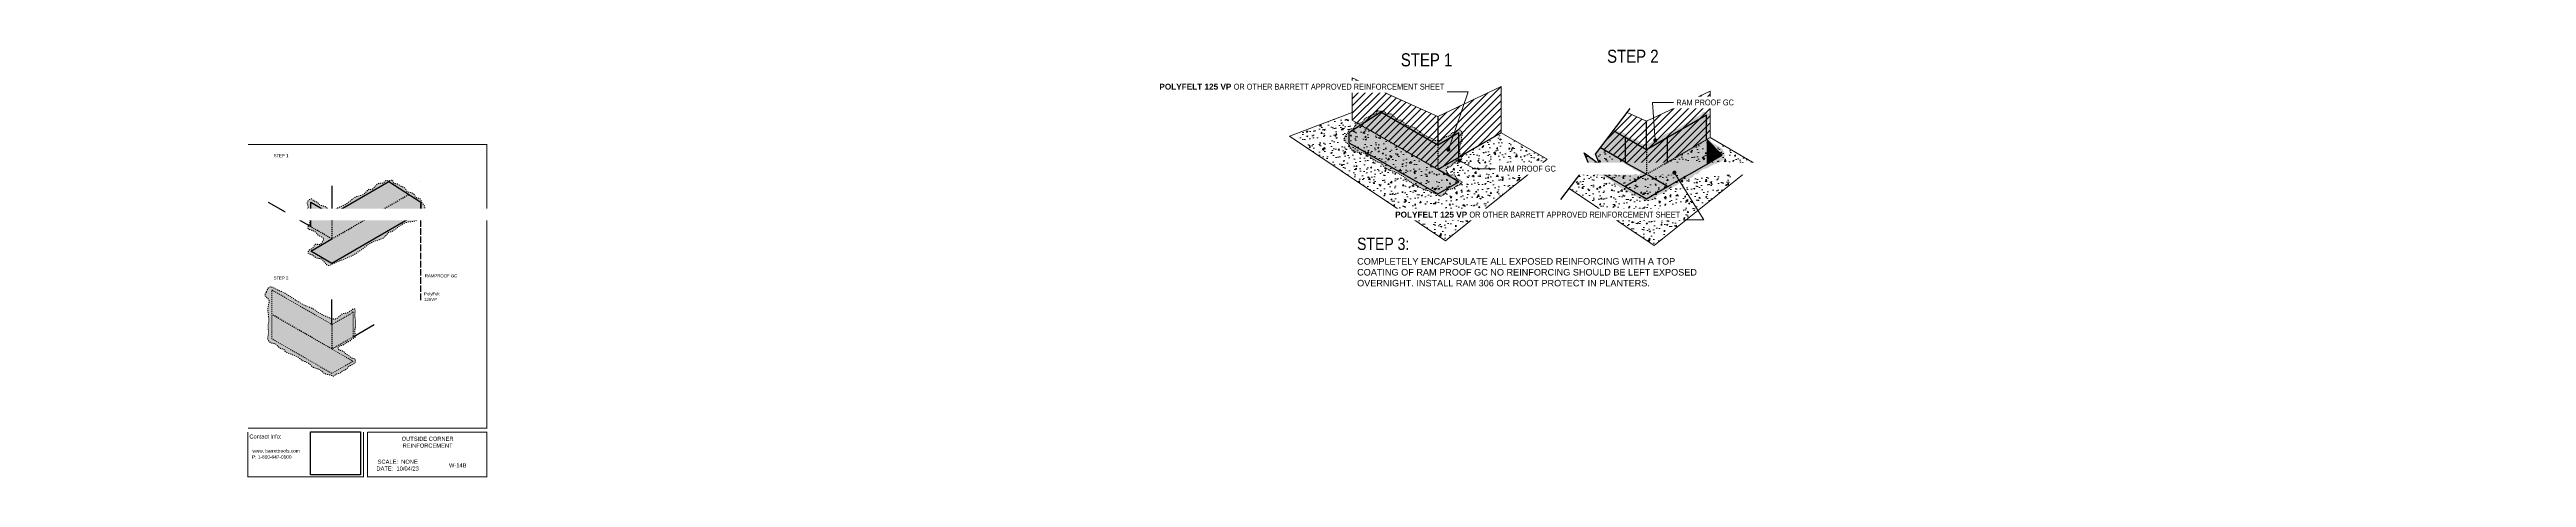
# Model space of a CAD drawing. Header units: inches. Extents: x -328 to 241, y -68 to 146.
# Drawn here: x -328.5 to -24.8, y -43.7 to 8.7 of the extents above; entities that cross this region are included whole.
import ezdxf
from ezdxf import colors
from ezdxf.entities.mleader import LeaderData, LeaderLine
from ezdxf.math import Vec2, Vec3

# ---------------------------------------------------------------- set-up
doc = ezdxf.new("R2010")
doc.units = ezdxf.units.IN
doc.header["$MEASUREMENT"] = 0
doc.linetypes.add('Dash', pattern=[0.25, 0.125, -0.125])
doc.linetypes.add('PDF_IMPORT', pattern=[1, 0.8, -0.2])
doc.layers.add('Hatch', color=2, linetype='Continuous')
for name, color, linetype, lineweight in [('Others', 190, 'Continuous', 0), ('RAM POLY FELT 3.5 FILTER FABRIC.', 4, 'Dash', 0), ('Text', 20, 'Continuous', 0)]:
    doc.layers.add(name, color=color, linetype=linetype, lineweight=lineweight)
doc.layers.add('RamProof SYSTEM LIQUID', color=140, linetype='Continuous', lineweight=0, true_color=0x00bfff)
doc.styles.add('PDF ArialMT', font='arial.ttf')
doc.styles.add('PDF Century Gothic', font='GOTHIC.TTF')
doc.styles.get("Standard").update_dxf_attribs({"font": 'ARIALN.TTF'})
picture_1 = doc.add_image_def('image1.png', size_in_pixel=(629, 541))

# ---------------------------------------------------------------- blocks, each defined once
blk = doc.blocks.new('_Dot')
at = {"color": 0, "linetype": 'ByBlock', "lineweight": -2}
blk.add_line((-0.5, 0), (-1, 0), dxfattribs=at)
at = {"color": 0, "linetype": 'ByBlock', "const_width": 0.5}
blk.add_lwpolyline([(-0.25, 0, 1), (0.25, 0, 1)], format="xyb", close=True, dxfattribs=at)

msp = doc.modelspace()

# ---------------------------------------------------------------- hatches: boundary and pattern name
at = {"layer": 'Hatch'}
h = msp.add_hatch(color=256, dxfattribs=at)
h.dxf.hatch_style = 1
h.paths.add_polyline_path([(-167.80723, -3.47243), (-158.2822, -8.97171), (-155.68135, -7.47303), (-158.27918, -5.97317), (-155.68135, -4.47241), (-155.68135, -1.47179), (-158.28117, -2.97538), (-165.26501, 1.05674), (-169.17248, -1.4719), (-169.17248, -2.6842)])
h = msp.add_hatch(color=256, dxfattribs=at)
h.dxf.hatch_style = 1
h.paths.add_polyline_path([(-139.77442, -5.19379), (-139.92087, -5.38575), (-132.6921, -9.55929), (-130.09125, -8.0606), (-132.68908, -6.56074), (-130.09125, -5.05999), (-130.09125, -2.05937), (-132.69107, -3.56296), (-136.74466, -1.22262), (-138.93724, -4.09648), (-138.40552, -5.37016), (-140.30613, -3.92011)])
h = msp.add_hatch(color=256, dxfattribs=at)
h.dxf.hatch_style = 1
h.paths.add_polyline_path([(-284.32245, -11.9811), (-293.84748, -17.48038), (-296.44833, -15.9817), (-293.8505, -14.48184), (-296.44833, -12.98108), (-296.44833, -9.98046), (-293.84851, -11.48405), (-286.86467, -7.45193), (-282.9572, -9.98057), (-282.9572, -11.19287)])
h = msp.add_hatch(color=256, dxfattribs=at)
h.dxf.hatch_style = 1
h.paths.add_polyline_path([(-291.25183, -23.48162), (-291.25183, -26.48223), (-293.84835, -27.98085), (-291.25183, -29.48273), (-293.84835, -30.98147), (-301.21134, -26.72995), (-301.21134, -20.72998), (-293.85006, -24.98107)])
at = {"layer": 'Others'}
h = msp.add_hatch(dxfattribs=at)
h.set_pattern_fill('ANSI31', color=256, scale=5)
h.paths.add_polyline_path([(-163.90025, 3.07714), (-158.28123, 0.53188), (-150.48503, 4.20794), (-150.48503, -1.4719), (-158.27918, -5.97317), (-168.76138, 0.07873), (-168.76138, 5.2791)])
h = msp.add_hatch(dxfattribs=at)
h.set_pattern_fill('ANSI31', color=256, scale=5)
h.paths.add_polyline_path([(-132.68919, -0.05458), (-135.04081, 1.01064), (-138.33061, -3.30136), (-132.68714, -6.55962), (-124.89299, -2.05836), (-124.89299, 3.62149)])
h = msp.add_hatch(dxfattribs=at)
h.set_pattern_fill('AR-CONC', color=256, scale=0.25)
h.set_pattern_definition([(50, (0, 0), (1.79315, -0.15688), [0.1875, -2.0625]), (355, (0, 0), (-0.346878, 1.88048), [0.15, -1.65]), (100.4514, (0.1494, -0.013), (1.446272, 1.7236), [0.15935, -1.752855]), (46.1842, (0, 0.5), (2.668103, -0.413798), [0.28125, -3.09375]), (96.6356, (0.2223, 0.4655), (2.336655, 2.435297), [0.239026, -2.629284]), (351.1842, (0, 0.5), (2.336655, 2.435297), [0.225, -2.475]), (21, (0.25, 0.375), (1.492268, -1.006547), [0.1875, -2.0625]), (326, (0.25, 0.375), (0.608288, 1.812875), [0.15, -1.65]), (71.4514, (0.3744, 0.2911), (2.100556, 0.806328), [0.15935, -1.752855]), (37.5, (0, 0), (0.0303996, 0.8322346), [0, -1.63, 0, -1.675, 0, -1.65625]), (7.5, (0, 0), (0.657674, 0.9860293), [0, -0.955, 0, -1.5925, 0, -0.63125]), (327.5, (-0.5575, 0), (1.334556, -0.0563872), [0, -0.625, 0, -1.95, 0, -2.5875]), (317.5, (-0.8075, 0), (1.4579654, 0.2502625), [0, -0.8125, 0, -1.295, 0, -1.8375])])
h.paths.add_polyline_path([(-150.48503, -1.4719), (-144.87065, -4.71337), (-157.34273, -14.70672), (-176.43375, -1.87803), (-168.76138, 1.02709), (-168.76138, 0.07873), (-158.28112, -5.97429)])
h = msp.add_hatch(dxfattribs=at)
h.set_pattern_fill('AR-CONC', color=256, scale=0.25)
h.set_pattern_definition([(50, (25.592, -0.5865), (1.79315, -0.15688), [0.1875, -2.0625]), (355, (25.592, -0.5865), (-0.346878, 1.88048), [0.15, -1.65]), (100.4514, (25.7415, -0.5995), (1.446272, 1.7236), [0.15935, -1.752855]), (46.1842, (25.592, -0.0865), (2.668103, -0.413798), [0.28125, -3.09375]), (96.6356, (25.8144, -0.121), (2.336655, 2.435297), [0.239026, -2.629284]), (351.1842, (25.592, -0.0865), (2.336655, 2.435297), [0.225, -2.475]), (21, (25.842, -0.2115), (1.492268, -1.006547), [0.1875, -2.0625]), (326, (25.842, -0.2115), (0.608288, 1.812875), [0.15, -1.65]), (71.4514, (25.9664, -0.2953), (2.100556, 0.806328), [0.15935, -1.752855]), (37.5, (25.59204, -0.58645), (0.0303996, 0.8322346), [0, -1.63, 0, -1.675, 0, -1.65625]), (7.5, (25.592, -0.58645), (0.657674, 0.9860293), [0, -0.955, 0, -1.5925, 0, -0.63125]), (327.5, (25.03454, -0.58645), (1.334556, -0.0563872), [0, -0.625, 0, -1.95, 0, -2.5875]), (317.5, (24.7845, -0.5865), (1.4579654, 0.2502625), [0, -0.8125, 0, -1.295, 0, -1.8375])])
h.paths.add_polyline_path([(-132.68908, -6.56074), (-138.33116, -3.30208), (-138.93724, -4.09648), (-138.40552, -5.37016), (-140.30613, -3.92011), (-139.77442, -5.19379), (-142.14878, -8.30592), (-131.75069, -15.29317), (-119.27861, -5.29982), (-124.89299, -2.05836)])
at = {"layer": 'RamProof SYSTEM LIQUID'}
h = msp.add_hatch(color=256, dxfattribs=at)
h.dxf.hatch_style = 1
edge = h.paths.add_edge_path()
edge.add_spline(control_points=[(-158.38534, -2.38982), (-158.51299, -2.38666), (-158.64895, -2.52261), (-158.70889, -2.22261), (-160.26433, -1.71769), (-161.01603, -0.70925), (-162.20623, -0.70925), (-162.81352, 0.34261), (-163.11716, -0.18332), (-163.98052, 1.06169), (-164.62705, 0.68841), (-164.7925, 1.30585), (-165.26501, 1.05674), (-165.83979, 1.38859), (-165.67907, 0.78879), (-166.48317, 0.78879), (-166.56991, 0.46507), (-167.33852, 0.36818), (-167.33852, -0.28509), (-168.43126, -0.28509), (-168.43126, -0.99224), (-169.27008, -0.99224), (-169.17272, -1.47179), (-169.84261, -1.99305), (-169.50605, -2.8561), (-169.20831, -2.6842), (-168.94396, -3.67079), (-168.14229, -3.8856), (-167.09161, -3.8856), (-165.55238, -5.29535), (-165.32674, -4.90454), (-164.64676, -6.08232), (-163.04472, -6.22207), (-161.30501, -7.96178), (-158.2822, -8.97171), (-157.77286, -9.48105), (-157.07825, -8.27796), (-156.4574, -8.44432), (-155.85804, -7.84496), (-155.27475, -7.84496), (-155.43478, -7.24771), (-155.96021, -7.24771), (-156.17307, -6.45334), (-156.81028, -6.82124), (-157.2758, -6.1527), (-157.2758, -5.79533), (-156.6136, -5.6179), (-156.35123, -5.16346), (-156.00444, -4.96324), (-155.2038, -4.74871), (-155.4427, -4.33505), (-155.64598, -3.78147), (-155.52659, -3.55743), (-155.59797, -2.91643), (-155.16966, -2.48812), (-155.47468, -1.95981), (-155.08211, -1.56724), (-155.76007, -0.88928), (-156.03411, -1.36394), (-156.61571, -1.45064), (-156.73926, -1.91172), (-157.5194, -1.91172), (-157.88304, -2.54156), (-158.25769, -2.39298), (-158.38534, -2.38982)], knot_values=[0, 0, 0, 0, 1, 2, 3, 4, 5, 6, 7, 8, 9, 10, 11, 12, 13, 14, 15, 16, 17, 18, 19, 20, 21, 22, 23, 24, 25, 26, 27, 28, 29, 30, 31, 32, 33, 34, 35, 36, 37, 38, 39, 40, 41, 42, 43, 44, 45, 46, 47, 48, 49, 50, 51, 52, 53, 54, 55, 56, 57, 58, 59, 60, 61, 62, 62, 62, 62], degree=3, periodic=1)
h = msp.add_hatch(color=256, dxfattribs=at)
h.dxf.hatch_style = 1
edge = h.paths.add_edge_path()
edge.add_spline(control_points=[(-140.10252, -5.62384), (-139.87198, -5.73012), (-139.71495, -5.52969), (-139.05666, -6.66989), (-137.45462, -6.80965), (-135.71491, -8.54935), (-132.6921, -9.55929), (-132.18276, -10.06863), (-131.48815, -8.86554), (-130.8673, -9.0319), (-130.26794, -8.43253), (-129.68465, -8.43253), (-129.84468, -7.83528), (-130.37012, -7.83528), (-130.58297, -7.04091), (-131.22018, -7.40881), (-131.6857, -6.74027), (-131.6857, -6.38291), (-131.0235, -6.20547), (-130.76113, -5.75103), (-130.41434, -5.55081), (-129.6137, -5.33628), (-129.8526, -4.92262), (-130.05588, -4.36905), (-129.93649, -4.14501), (-130.00787, -3.50401), (-129.57956, -3.07569), (-129.88458, -2.54738), (-129.49201, -2.15481), (-130.16997, -1.47685), (-130.44401, -1.95151), (-131.02562, -2.03821), (-131.14916, -2.4993), (-131.9293, -2.4993), (-132.29294, -3.12914), (-132.66759, -2.98055), (-132.79524, -2.97739), (-132.9229, -2.97423), (-133.05885, -3.11019), (-133.11879, -2.81018), (-134.67423, -2.30526), (-135.42593, -1.29682), (-136.26443, -1.29682), (-136.58573, -1.07946), (-136.6173, -1.05569)], knot_values=[28.095701699, 28.095701699, 28.095701699, 28.095701699, 29, 30, 31, 32, 33, 34, 35, 36, 37, 38, 39, 40, 41, 42, 43, 44, 45, 46, 47, 48, 49, 50, 51, 52, 53, 54, 55, 56, 57, 58, 59, 60, 61, 62, 62, 62, 63, 64, 65, 66, 67, 67.113498954, 67.113498954, 67.113498954, 67.113498954], degree=3, periodic=0)
edge.add_line((-136.6173, -1.05569), (-138.93724, -4.09648))
edge.add_line((-138.93724, -4.09648), (-138.40552, -5.37016))
edge.add_line((-138.40552, -5.37016), (-140.30613, -3.92011))
edge.add_line((-140.30613, -3.92011), (-139.77442, -5.19379))
edge.add_line((-139.77442, -5.19379), (-140.10252, -5.62384))
h = msp.add_hatch(color=256, dxfattribs=at)
h.dxf.hatch_style = 1
edge = h.paths.add_edge_path()
edge.add_spline(control_points=[(-293.74434, -10.89849), (-293.61669, -10.89533), (-293.48073, -11.03128), (-293.42079, -10.73128), (-291.86535, -10.22636), (-291.11365, -9.21792), (-289.92345, -9.21792), (-289.31616, -8.16606), (-289.01252, -8.69199), (-288.14916, -7.44698), (-287.50263, -7.82026), (-287.33718, -7.20282), (-286.86467, -7.45193), (-286.28989, -7.12008), (-286.45061, -7.71988), (-285.64651, -7.71988), (-285.55977, -8.0436), (-284.79116, -8.14049), (-284.79116, -8.79376), (-283.69842, -8.79376), (-283.69842, -9.50091), (-282.8596, -9.50091), (-282.95696, -9.98046), (-282.28707, -10.50172), (-282.62363, -11.36477), (-282.92137, -11.19287), (-283.18572, -12.17946), (-283.98739, -12.39427), (-285.03807, -12.39427), (-286.5773, -13.80402), (-286.80294, -13.41321), (-287.48292, -14.59099), (-289.08496, -14.73074), (-290.82467, -16.47045), (-293.84748, -17.48038), (-294.35682, -17.98972), (-295.05143, -16.78663), (-295.67228, -16.95299), (-296.27164, -16.35363), (-296.85493, -16.35363), (-296.6949, -15.75638), (-296.16947, -15.75638), (-295.95661, -14.96201), (-295.3194, -15.32991), (-294.85388, -14.66137), (-294.85388, -14.304), (-295.51608, -14.12657), (-295.77845, -13.67213), (-296.12524, -13.47191), (-296.92588, -13.25738), (-296.68698, -12.84372), (-296.4837, -12.29014), (-296.60309, -12.0661), (-296.53171, -11.4251), (-296.96002, -10.99679), (-296.655, -10.46848), (-297.04757, -10.07591), (-296.36961, -9.39795), (-296.09557, -9.87261), (-295.51397, -9.95931), (-295.39042, -10.4204), (-294.61028, -10.4204), (-294.24664, -11.05023), (-293.87199, -10.90165), (-293.74434, -10.89849)], knot_values=[0, 0, 0, 0, 1, 2, 3, 4, 5, 6, 7, 8, 9, 10, 11, 12, 13, 14, 15, 16, 17, 18, 19, 20, 21, 22, 23, 24, 25, 26, 27, 28, 29, 30, 31, 32, 33, 34, 35, 36, 37, 38, 39, 40, 41, 42, 43, 44, 45, 46, 47, 48, 49, 50, 51, 52, 53, 54, 55, 56, 57, 58, 59, 60, 61, 62, 62, 62, 62], degree=3, periodic=0)
h = msp.add_hatch(color=256, dxfattribs=at)
h.dxf.hatch_style = 1
edge = h.paths.add_edge_path()
edge.add_spline(control_points=[(-301.87515, -20.98499), (-301.79098, -20.84837), (-301.75683, -20.60444), (-301.57748, -20.44376), (-301.27196, -20.27983), (-300.58215, -20.7495), (-299.76206, -20.96924), (-297.37827, -22.6445), (-296.09349, -22.98875), (-295.47176, -23.61049), (-294.0164, -24.20954), (-293.42799, -24.41395), (-292.93205, -23.99952), (-292.57901, -23.5795), (-291.92896, -23.6747), (-291.13735, -22.8831), (-290.93423, -23.23492), (-291.08023, -23.77978), (-290.98574, -24.13242), (-290.89969, -25.22003), (-291.11142, -25.73391), (-290.90233, -26.51425), (-291.11453, -26.66502), (-291.50672, -26.77011), (-291.57613, -27.02915), (-292.08592, -27.12017), (-292.29805, -27.48759), (-293.09416, -27.6258), (-293.1331, -27.98715), (-292.86189, -28.14374), (-292.311, -28.29134), (-292.311, -28.50888), (-291.6867, -28.79574), (-291.47422, -29.16375), (-291.018, -29.10773), (-290.88875, -29.59008), (-291.38646, -29.95066), (-291.85331, -30.07575), (-291.96288, -30.48467), (-292.72664, -30.68932), (-292.81173, -31.0069), (-293.43884, -31.0069), (-293.55257, -31.43134), (-294.1504, -31.08618), (-294.82322, -31.08618), (-295.18243, -30.46402), (-296.34033, -30.25109), (-296.57367, -29.67297), (-297.69267, -29.37313), (-297.88743, -28.89377), (-299.68805, -28.41129), (-299.68805, -27.88922), (-300.15413, -28.07807), (-300.65515, -27.29979), (-301.34273, -27.29979), (-301.87643, -26.7661), (-301.49318, -26.1023), (-301.77155, -25.06343), (-301.5007, -24.59431), (-301.75915, -23.07573), (-301.59973, -22.48078), (-301.44325, -21.89678), (-302.26187, -21.42415), (-301.95932, -21.1216), (-301.87515, -20.98499)], knot_values=[0, 0, 0, 0, 1, 2, 3, 4, 5, 6, 7, 8, 9, 10, 11, 12, 13, 14, 15, 16, 17, 18, 19, 20, 21, 22, 23, 24, 25, 26, 27, 28, 29, 30, 31, 32, 33, 34, 35, 36, 37, 38, 39, 40, 41, 42, 43, 44, 45, 46, 47, 48, 49, 50, 51, 52, 53, 54, 55, 56, 57, 58, 59, 60, 61, 62, 62, 62, 62], degree=3, periodic=0)

# ---------------------------------------------------------------- linework, layer by layer
at = {"color": 7, "lineweight": 25}
for points in [[(-169.17272, 1.02709), (-169.17272, 1.02709)], [(-135.28732, -2.06249), (-135.22542, -2.02665)], [(-282.95696, -7.48158), (-282.95696, -7.48158)], [(-291.25183, -23.48162), (-291.31372, -23.44578)], [(-304.15025, -38.17194), (-304.15025, -38.17194)]]:
    msp.add_lwpolyline(points, dxfattribs=at)
for points in [[(-155.68135, -4.47241), (-155.68135, -4.47241), (-155.68135, -1.47179), (-158.28117, -2.97538), (-165.26501, 1.05674), (-169.17248, -1.4719), (-169.17248, -2.6842), (-167.80723, -3.47243)], [(-158.28123, 0.53188), (-158.28117, -2.97538)], [(-143.18997, -9.67062), (-139.77442, -5.19379), (-140.30613, -3.92011), (-138.40552, -5.37016), (-138.93724, -4.09648), (-134.67228, 1.4937)], [(-150.48503, -1.4719), (-155.68115, -4.47275)], [(-130.09125, -5.05999), (-130.09125, -5.05999), (-130.09125, -2.05937), (-132.69107, -3.56296), (-136.74466, -1.22262)], [(-132.68908, -3.56194), (-132.68919, -0.05458)], [(-167.80723, -3.47243), (-158.2822, -8.97171), (-155.68135, -7.47303), (-158.27918, -5.97317)], [(-139.92087, -5.38575), (-132.6921, -9.55929), (-130.09125, -8.0606), (-132.68908, -6.56074)], [(-135.28722, -5.06268), (-138.33061, -3.30136)], [(-296.44833, -12.98108), (-296.44833, -12.98108), (-296.44833, -9.98046), (-293.84851, -11.48405), (-286.86467, -7.45193), (-282.9572, -9.98057), (-282.9572, -11.19287), (-284.32245, -11.9811)], [(-293.84845, -7.97679), (-293.84851, -11.48405)], [(-301.64465, -9.98057), (-296.44853, -12.98142)], [(-284.32245, -11.9811), (-293.84748, -17.48038), (-296.44833, -15.9817), (-293.8505, -14.48184)], [(-293.85006, -24.98107), (-293.84845, -21.93081)], [(-291.25192, -26.48181), (-288.6554, -24.98319)]]:
    msp.add_lwpolyline(points)
at = {"color": 7, "lineweight": 0, "const_width": 0.1238}
for points in [[(-304.15025, -2.92363), (-274.83595, -2.92363), (-274.83595, -37.67042), (-304.15025, -37.67042)], [(-289.9812, -38.17194), (-289.9812, -43.67122), (-304.14967, -43.67122), (-304.14967, -38.17194)], [(-289.48273, -38.17194), (-274.83536, -38.17194), (-274.83536, -43.67122), (-289.4811, -43.67122), (-289.4811, -38.17194)]]:
    msp.add_lwpolyline(points, dxfattribs=at)
at = {"linetype": 'Dash'}
for points in [[(-158.28112, -5.97429), (-167.71278, -0.52728)], [(-158.28117, -2.97538), (-158.28112, -5.97429)], [(-158.27918, -5.97317), (-155.68135, -4.47241)], [(-132.69102, -6.56186), (-138.33247, -3.3038)], [(-132.69107, -3.56296), (-132.69102, -6.56186)], [(-132.68908, -6.56074), (-130.09125, -5.05999)], [(-293.84856, -14.48296), (-284.4169, -9.03595)], [(-293.84851, -11.48405), (-293.84856, -14.48296)], [(-293.8505, -14.48184), (-296.44833, -12.98108)], [(-293.84835, -27.98085), (-301.21134, -23.74416)], [(-293.85006, -24.98107), (-293.85006, -27.97987)]]:
    msp.add_lwpolyline(points, dxfattribs=at)
at = {"color": 7, "linetype": 'PDF_IMPORT', "lineweight": 25}
msp.add_lwpolyline([(-282.95696, -21.98294), (-282.95696, -9.98046)], dxfattribs=at)
at = {"layer": 'Others', "color": 2}
for points in [[(-163.90025, 3.07714), (-158.28123, 0.53188), (-150.48503, 4.20794), (-150.48503, -1.4719), (-158.27918, -5.97317), (-168.76138, 0.07873), (-168.76138, 5.2791)], [(-150.48503, -1.4719), (-144.87065, -4.71337), (-157.34273, -14.70672), (-176.43375, -1.87803), (-168.76138, 1.02709), (-168.76138, 0.07873), (-158.28112, -5.97429)]]:
    msp.add_lwpolyline(points, close=True, dxfattribs=at)
for points in [[(-135.04081, 1.01064), (-132.68919, -0.05458), (-124.89299, 3.62149), (-124.89299, -2.05836), (-132.68714, -6.55962), (-138.33061, -3.30136)], [(-138.33116, -3.30208), (-132.68908, -6.56074), (-124.89299, -2.05836), (-119.27861, -5.29982), (-131.75069, -15.29317), (-142.14878, -8.30592)], [(-124.89493, -2.05948), (-125.02241, -2.13395)]]:
    msp.add_lwpolyline(points, dxfattribs=at)
at = {"layer": 'RAM POLY FELT 3.5 FILTER FABRIC.'}
msp.add_lwpolyline([(-291.25183, -23.48162), (-291.25183, -26.48223), (-293.84835, -27.98085), (-291.25183, -29.48273), (-293.84835, -30.98147), (-301.21134, -26.72995), (-301.21134, -20.72998), (-293.85006, -24.98107)], close=True, dxfattribs=at)
for points in [[(-158.38534, -2.38982), (-158.51299, -2.38666), (-158.64895, -2.52261), (-158.70889, -2.22261), (-160.26433, -1.71769), (-161.01603, -0.70925), (-162.20623, -0.70925), (-162.81352, 0.34261), (-163.11716, -0.18332), (-163.98052, 1.06169), (-164.62705, 0.68841), (-164.7925, 1.30585), (-165.26501, 1.05674), (-165.83979, 1.38859), (-165.67907, 0.78879), (-166.48317, 0.78879), (-166.56991, 0.46507), (-167.33852, 0.36818), (-167.33852, -0.28509), (-168.43126, -0.28509), (-168.43126, -0.99224), (-169.27008, -0.99224), (-169.17272, -1.47179), (-169.84261, -1.99305), (-169.50605, -2.8561), (-169.20831, -2.6842), (-168.94396, -3.67079), (-168.14229, -3.8856), (-167.09161, -3.8856), (-165.55238, -5.29535), (-165.32674, -4.90454), (-164.64676, -6.08232), (-163.04472, -6.22207), (-161.30501, -7.96178), (-158.2822, -8.97171), (-157.77286, -9.48105), (-157.07825, -8.27796), (-156.4574, -8.44432), (-155.85804, -7.84496), (-155.27475, -7.84496), (-155.43478, -7.24771), (-155.96021, -7.24771), (-156.17307, -6.45334), (-156.81028, -6.82124), (-157.2758, -6.1527), (-157.2758, -5.79533), (-156.6136, -5.6179), (-156.35123, -5.16346), (-156.00444, -4.96324), (-155.2038, -4.74871), (-155.4427, -4.33505), (-155.64598, -3.78147), (-155.52659, -3.55743), (-155.59797, -2.91643), (-155.16966, -2.48812), (-155.47468, -1.95981), (-155.08211, -1.56724), (-155.76007, -0.88928), (-156.03411, -1.36394), (-156.61571, -1.45064), (-156.73926, -1.91172), (-157.5194, -1.91172), (-157.88304, -2.54156), (-158.25769, -2.39298), (-158.38534, -2.38982)], [(-293.74434, -10.89849), (-293.61669, -10.89533), (-293.48073, -11.03128), (-293.42079, -10.73128), (-291.86535, -10.22636), (-291.11365, -9.21792), (-289.92345, -9.21792), (-289.31616, -8.16606), (-289.01252, -8.69199), (-288.14916, -7.44698), (-287.50263, -7.82026), (-287.33718, -7.20282), (-286.86467, -7.45193), (-286.28989, -7.12008), (-286.45061, -7.71988), (-285.64651, -7.71988), (-285.55977, -8.0436), (-284.79116, -8.14049), (-284.79116, -8.79376), (-283.69842, -8.79376), (-283.69842, -9.50091), (-282.8596, -9.50091), (-282.95696, -9.98046), (-282.28707, -10.50172), (-282.62363, -11.36477), (-282.92137, -11.19287), (-283.18572, -12.17946), (-283.98739, -12.39427), (-285.03807, -12.39427), (-286.5773, -13.80402), (-286.80294, -13.41321), (-287.48292, -14.59099), (-289.08496, -14.73074), (-290.82467, -16.47045), (-293.84748, -17.48038), (-294.35682, -17.98972), (-295.05143, -16.78663), (-295.67228, -16.95299), (-296.27164, -16.35363), (-296.85493, -16.35363), (-296.6949, -15.75638), (-296.16947, -15.75638), (-295.95661, -14.96201), (-295.3194, -15.32991), (-294.85388, -14.66137), (-294.85388, -14.304), (-295.51608, -14.12657), (-295.77845, -13.67213), (-296.12524, -13.47191), (-296.92588, -13.25738), (-296.68698, -12.84372), (-296.4837, -12.29014), (-296.60309, -12.0661), (-296.53171, -11.4251), (-296.96002, -10.99679), (-296.655, -10.46848), (-297.04757, -10.07591), (-296.36961, -9.39795), (-296.09557, -9.87261), (-295.51397, -9.95931), (-295.39042, -10.4204), (-294.61028, -10.4204), (-294.24664, -11.05023), (-293.87199, -10.90165), (-293.74434, -10.89849)], [(-301.87515, -20.98499), (-301.79098, -20.84837), (-301.75683, -20.60444), (-301.57748, -20.44376), (-301.27196, -20.27983), (-300.58215, -20.7495), (-299.76206, -20.96924), (-297.37827, -22.6445), (-296.09349, -22.98875), (-295.47176, -23.61049), (-294.0164, -24.20954), (-293.42799, -24.41395), (-292.93205, -23.99952), (-292.57901, -23.5795), (-291.92896, -23.6747), (-291.13735, -22.8831), (-290.93423, -23.23492), (-291.08023, -23.77978), (-290.98574, -24.13242), (-290.89969, -25.22003), (-291.11142, -25.73391), (-290.90233, -26.51425), (-291.11453, -26.66502), (-291.50672, -26.77011), (-291.57613, -27.02915), (-292.08592, -27.12017), (-292.29805, -27.48759), (-293.09416, -27.6258), (-293.1331, -27.98715), (-292.86189, -28.14374), (-292.311, -28.29134), (-292.311, -28.50888), (-291.6867, -28.79574), (-291.47422, -29.16375), (-291.018, -29.10773), (-290.88875, -29.59008), (-291.38646, -29.95066), (-291.85331, -30.07575), (-291.96288, -30.48467), (-292.72664, -30.68932), (-292.81173, -31.0069), (-293.43884, -31.0069), (-293.55257, -31.43134), (-294.1504, -31.08618), (-294.82322, -31.08618), (-295.18243, -30.46402), (-296.34033, -30.25109), (-296.57367, -29.67297), (-297.69267, -29.37313), (-297.88743, -28.89377), (-299.68805, -28.41129), (-299.68805, -27.88922), (-300.15413, -28.07807), (-300.65515, -27.29979), (-301.34273, -27.29979), (-301.87643, -26.7661), (-301.49318, -26.1023), (-301.77155, -25.06343), (-301.5007, -24.59431), (-301.75915, -23.07573), (-301.59973, -22.48078), (-301.44325, -21.89678), (-302.26187, -21.42415), (-301.95932, -21.1216), (-301.87515, -20.98499)]]:
    msp.add_open_spline(points, degree=3, dxfattribs=at)

# ---------------------------------------------------------------- texts
at = {"attachment_point": 1}
for s, width, gutter_width, heights, insert, char_height in [('STEP 1', 11.6317505, 8, [-1.65566], (-162.80195, 8.27433), 1.6), ('STEP 2', 11.6317505, 8, [-1.65566], (-137.51722, 8.71284), 1.6), ('{\\H1.875x;STEP 3:\\P\\fArial|b0|i0|c0|p34;\\H0.53333x;\\C7;COMPLETELY ENCAPSULATE ALL EXPOSED REINFORCING WITH A TOP COATING OF RAM PROOF GC NO REINFORCING SHOULD BE LEFT EXPOSED OVERNIGHT. INSTALL RAM 306 OR ROOT PROTECT IN PLANTERS.}', 42.455797, 4, [0], (-168.16131, -14.33633), 0.8)]:
    msp.add_mtext_dynamic_manual_height_columns(s, width=width, gutter_width=gutter_width, heights=heights, dxfattribs=dict(at, insert=insert, char_height=char_height))
at = {"color": 7, "attachment_point": 4}
for s, insert, char_height, style in [('STEP 1', (-300.98999, -4.27557), 0.377187, 'PDF ArialMT'), ('STEP 2', (-300.98999, -19.27662), 0.377187, 'PDF ArialMT'), ('PolyFelt', (-282.54368, -21.27466), 0.377159, 'PDF ArialMT'), ('RAMPROOF GC', (-282.45848, -19.01274), 0.3771592, 'PDF ArialMT'), ('125VP', (-282.54368, -21.90324), 0.377159, 'PDF ArialMT'), ('Contact Info:', (-303.95802, -38.71783), 0.4999944, 'PDF Century Gothic'), ('OUTSIDE CORNER', (-285.29318, -38.99398), 0.5029148, 'PDF ArialMT'), ('P: 1-800-647-0100', (-303.63874, -41.21957), 0.4199702, 'PDF Century Gothic'), ('www. barrettroofs.com', (-303.58987, -40.47349), 0.4199702, 'PDF Century Gothic'), ('DATE:  10/04/23', (-288.3913, -42.64307), 0.5029148, 'PDF ArialMT'), ('SCALE:  NONE', (-288.24143, -41.80902), 0.5029148, 'PDF ArialMT'), ('REINFORCEMENT', (-285.18566, -39.82806), 0.5029148, 'PDF ArialMT'), ('W-14B', (-279.49044, -42.24234), 0.499995, 'PDF ArialMT')]:
    msp.add_mtext(s, dxfattribs=dict(at, insert=insert, char_height=char_height, style=style))

# ---------------------------------------------------------------- pictures from other files: only their frames are drawn
image = msp.add_image(picture_1, insert=(-296.47114, -43.41732), size_in_units=(6.14785, 5.28773))
image.dxf.flags = 15

# ---------------------------------------------------------------- next in the draw order: leaders
at = {"layer": 'Text'}
ml = msp.add_multileader_mtext('Standard', dxfattribs=at)
ml.set_content('{\\fArial|b1|i0|c0|p34;POLYFELT 125 VP }OR OTHER BARRETT APPROVED REINFORCEMENT SHEET', color=256)
ml.set_leader_properties(color=256, lineweight=0)
ml.set_arrow_properties(name='DOT')
ml.build(insert=Vec2(0, 0))
ml.multileader.update_dxf_attribs({"text_left_attachment_type": 2, "text_right_attachment_type": 2, "dogleg_length": 0.36, "arrow_head_size": 0.5, "scale": 8})
ctx = ml.context
ctx.base_point, ctx.scale, ctx.char_height, ctx.arrow_head_size, ctx.landing_gap_size, ctx.plane_origin = Vec3(-175.27677, 3.56219), 8, 0.72, 0.5, 0.36, Vec3(-184.5686, 8.66486)
ctx.left_attachment, ctx.right_attachment, ctx.text_align_type = 2, 2, 2
notes = []
notes.append((ctx, [(1, (1, 1, 0), (-154.55466, 3.56219), (-1, 0), 2.54873, [(0, [(-156.97312, -3.54737)], 0, [])])]))
ctx.mtext.insert, ctx.mtext.width, ctx.mtext.alignment, ctx.mtext.flow_direction = Vec3(-157.4634, 4.5411), 21.3302753, 3, 5
ctx.mtext.has_bg_fill, ctx.mtext.bg_color, ctx.mtext.bg_scale_factor, ctx.mtext.bg_transparency, ctx.mtext.use_window_bg_color = 1, -1073741824, 1.5, 0, 1
ml = msp.add_multileader_mtext('Standard', dxfattribs=at)
ml.set_content('RAM PROOF GC ', color=256)
ml.set_leader_properties(color=256, lineweight=0)
ml.set_arrow_properties(name='DOT')
ml.build(insert=Vec2(0, 0))
ml.multileader.update_dxf_attribs({"text_left_attachment_type": 2, "text_right_attachment_type": 2, "dogleg_length": 0.36, "arrow_head_size": 0.5, "scale": 8})
ctx = ml.context
ctx.base_point, ctx.scale, ctx.char_height, ctx.arrow_head_size, ctx.landing_gap_size, ctx.plane_origin = Vec3(-129.3871, 2.23257), 8, 0.72, 0.5, 0.36, Vec3(-147.3766, 6.68671)
ctx.left_attachment, ctx.right_attachment = 2, 2
notes.append((ctx, [(0, (1, 1, 0), (-131.93583, 2.23257), (1, 0), 2.54873, [(0, [(-131.61158, -2.39853)], 0, [])])]))
ctx.mtext.insert, ctx.mtext.width, ctx.mtext.flow_direction = Vec3(-129.0271, 2.6051), 12.9828903, 5
ctx.mtext.has_bg_fill, ctx.mtext.bg_color, ctx.mtext.bg_scale_factor, ctx.mtext.bg_transparency, ctx.mtext.use_window_bg_color = 1, -1073741824, 1.5, 0, 1
for ctx, leaders in notes:
    for number, flags, end, landing, length, lines in leaders:
        leader = LeaderData()
        leader.index, (leader.has_last_leader_line, leader.has_dogleg_vector, leader.attachment_direction) = number, flags
        leader.last_leader_point, leader.dogleg_vector, leader.dogleg_length = Vec3(end), Vec3(landing), length
        for number, points, colour, breaks in lines:
            line = LeaderLine()
            line.index, line.vertices, line.color, line.breaks = number, Vec3.list(points), colors.encode_raw_color(colour), breaks
            leader.lines.append(line)
        ctx.leaders.append(leader)

# ---------------------------------------------------------------- next in the draw order: leaders
ml = msp.add_multileader_mtext('Standard', dxfattribs=at)
ml.set_content('RAM PROOF GC ', color=256)
ml.set_leader_properties(color=256, lineweight=0)
ml.set_arrow_properties(name='DOT')
ml.build(insert=Vec2(0, 0))
ml.multileader.update_dxf_attribs({"text_left_attachment_type": 2, "text_right_attachment_type": 2, "dogleg_length": 0.36, "arrow_head_size": 0.5, "scale": 8})
ctx = ml.context
ctx.base_point, ctx.scale, ctx.char_height, ctx.arrow_head_size, ctx.landing_gap_size, ctx.plane_origin = Vec3(-151.21891, -5.87947), 8, 0.72, 0.5, 0.36, Vec3(-169.20842, -1.42534)
ctx.left_attachment, ctx.right_attachment = 2, 2
notes = []
notes.append((ctx, [(0, (1, 1, 0), (-153.76765, -5.87947), (1, 0), 2.54873, [(0, [(-155.63133, -4.87783)], 0, [])])]))
ctx.mtext.insert, ctx.mtext.width, ctx.mtext.flow_direction = Vec3(-150.85891, -5.50695), 6.6535252, 5
ctx.mtext.has_bg_fill, ctx.mtext.bg_color, ctx.mtext.bg_scale_factor, ctx.mtext.bg_transparency, ctx.mtext.use_window_bg_color = 1, -1073741824, 1.5, 0, 1
for ctx, leaders in notes:
    for number, flags, end, landing, length, lines in leaders:
        leader = LeaderData()
        leader.index, (leader.has_last_leader_line, leader.has_dogleg_vector, leader.attachment_direction) = number, flags
        leader.last_leader_point, leader.dogleg_vector, leader.dogleg_length = Vec3(end), Vec3(landing), length
        for number, points, colour, breaks in lines:
            line = LeaderLine()
            line.index, line.vertices, line.color, line.breaks = number, Vec3.list(points), colors.encode_raw_color(colour), breaks
            leader.lines.append(line)
        ctx.leaders.append(leader)

# ---------------------------------------------------------------- next in the draw order: leaders
ml = msp.add_multileader_mtext('Standard', dxfattribs=at)
ml.set_content('{\\fArial|b1|i0|c0|p34;POLYFELT 125 VP }OR OTHER BARRETT APPROVED REINFORCEMENT SHEET', color=256)
ml.set_leader_properties(color=256, lineweight=0)
ml.set_arrow_properties(name='DOT')
ml.build(insert=Vec2(0, 0))
ml.multileader.update_dxf_attribs({"text_left_attachment_type": 2, "text_right_attachment_type": 2, "dogleg_length": 0.36, "arrow_head_size": 0.5, "scale": 8})
ctx = ml.context
ctx.base_point, ctx.scale, ctx.char_height, ctx.arrow_head_size, ctx.landing_gap_size, ctx.plane_origin = Vec3(-146.37362, -12.12383), 8, 0.72, 0.5, 0.36, Vec3(-158.57418, -7.02116)
ctx.left_attachment, ctx.right_attachment, ctx.text_align_type = 2, 2, 2
notes = []
notes.append((ctx, [(1, (1, 1, 0), (-125.65151, -12.12383), (-1, 0), 2.54873, [(0, [(-129.25564, -6.36125)], 0, [])])]))
ctx.mtext.insert, ctx.mtext.width, ctx.mtext.alignment, ctx.mtext.flow_direction = Vec3(-128.56025, -11.14492), 21.3302753, 3, 5
ctx.mtext.has_bg_fill, ctx.mtext.bg_color, ctx.mtext.bg_scale_factor, ctx.mtext.bg_transparency, ctx.mtext.use_window_bg_color = 1, -1073741824, 1.5, 0, 1
for ctx, leaders in notes:
    for number, flags, end, landing, length, lines in leaders:
        leader = LeaderData()
        leader.index, (leader.has_last_leader_line, leader.has_dogleg_vector, leader.attachment_direction) = number, flags
        leader.last_leader_point, leader.dogleg_vector, leader.dogleg_length = Vec3(end), Vec3(landing), length
        for number, points, colour, breaks in lines:
            line = LeaderLine()
            line.index, line.vertices, line.color, line.breaks = number, Vec3.list(points), colors.encode_raw_color(colour), breaks
            leader.lines.append(line)
        ctx.leaders.append(leader)

# ---------------------------------------------------------------- next in the draw order: hatches: boundary and pattern name
at = {"layer": 'Hatch'}
h = msp.add_hatch(color=190, dxfattribs=at)
h.dxf.hatch_style = 1
h.paths.add_polyline_path([(-135.28732, -2.06249), (-135.28732, -5.06311), (-132.69079, -6.56173), (-135.28732, -8.0636), (-132.69079, -9.56234), (-125.3278, -5.31083), (-125.3278, 0.68915), (-132.68908, -3.56194)])
h = msp.add_hatch(color=190, dxfattribs=at)
h.dxf.hatch_style = 1
h.paths.add_polyline_path([(-125.3278, -2.30947), (-123.4251, -4.21218), (-125.3278, -5.31083)])
at = {"layer": 'RamProof SYSTEM LIQUID'}
h = msp.add_hatch(color=256, dxfattribs=at)
h.dxf.hatch_style = 1
edge = h.paths.add_edge_path()
edge.add_spline(control_points=[(-125.08458, -0.03439), (-125.06513, 0.12417), (-124.97918, 0.4737), (-124.96166, 0.97537), (-125.83089, 1.21484), (-125.95699, 0.66962), (-126.77708, 0.44988), (-129.16087, -1.22537), (-130.44565, -1.56963), (-131.06738, -2.19136), (-132.52274, -2.79041), (-133.11115, -2.99483), (-133.60709, -2.5804), (-133.96013, -2.16037), (-134.61018, -2.25558), (-135.40179, -1.46397), (-135.60491, -1.81579), (-135.45891, -2.36066), (-135.5534, -2.71329), (-135.63945, -3.8009), (-135.42772, -4.31478), (-135.63681, -5.09512), (-135.42461, -5.2459), (-135.03242, -5.35099), (-134.96301, -5.61003), (-134.45322, -5.70104), (-134.24109, -6.06847), (-133.44498, -6.20667), (-133.40604, -6.56802), (-133.67725, -6.72461), (-134.22814, -6.87222), (-134.22814, -7.08975), (-134.85244, -7.37661), (-135.06492, -7.74463), (-135.52114, -7.6886), (-135.65039, -8.17095), (-135.15268, -8.53153), (-134.68583, -8.65663), (-134.57626, -9.06555), (-133.8125, -9.2702), (-133.72741, -9.58777), (-133.1003, -9.58777), (-132.98657, -10.01221), (-132.38875, -9.66706), (-131.71592, -9.66706), (-131.35671, -9.04489), (-130.19881, -8.83197), (-129.96547, -8.25384), (-128.84647, -7.95401), (-128.65171, -7.47464), (-126.85109, -6.99216), (-126.85109, -6.4701), (-126.38501, -6.65894), (-125.88399, -5.88067), (-125.19641, -5.88067), (-124.66271, -5.34697), (-122.85855, -4.93626), (-123.18338, -3.38981), (-124.2708, -2.96949), (-125.21449, -2.24404), (-124.93941, -1.06165), (-125.09589, -0.47765), (-125.09589, -0.47765), (-125.10403, -0.19295), (-125.08458, -0.03439)], knot_values=[0, 0, 0, 0, 1, 2, 3, 4, 5, 6, 7, 8, 9, 10, 11, 12, 13, 14, 15, 16, 17, 18, 19, 20, 21, 22, 23, 24, 25, 26, 27, 28, 29, 30, 31, 32, 33, 34, 35, 36, 37, 38, 39, 40, 41, 42, 43, 44, 45, 46, 47, 48, 49, 50, 51, 52, 53, 54, 55, 56, 57, 58, 59, 60, 61, 62, 62, 62, 62], degree=3, periodic=0)

# ---------------------------------------------------------------- next in the draw order: linework, layer by layer
msp.add_lwpolyline([(-135.28732, -2.06249), (-135.28732, -5.06311), (-132.69079, -6.56173), (-135.28732, -8.0636), (-132.69079, -9.56234), (-123.40144, -4.19851), (-125.3278, -2.27215), (-125.3278, 0.68915), (-132.68908, -3.56194), (-135.28732, -2.06249)])
at = {"linetype": 'Dash'}
for points in [[(-132.69079, -6.56173), (-125.3278, -2.32504)], [(-132.68908, -3.56194), (-132.68908, -6.56074)]]:
    msp.add_lwpolyline(points, dxfattribs=at)

doc.saveas('drawing.dxf')
